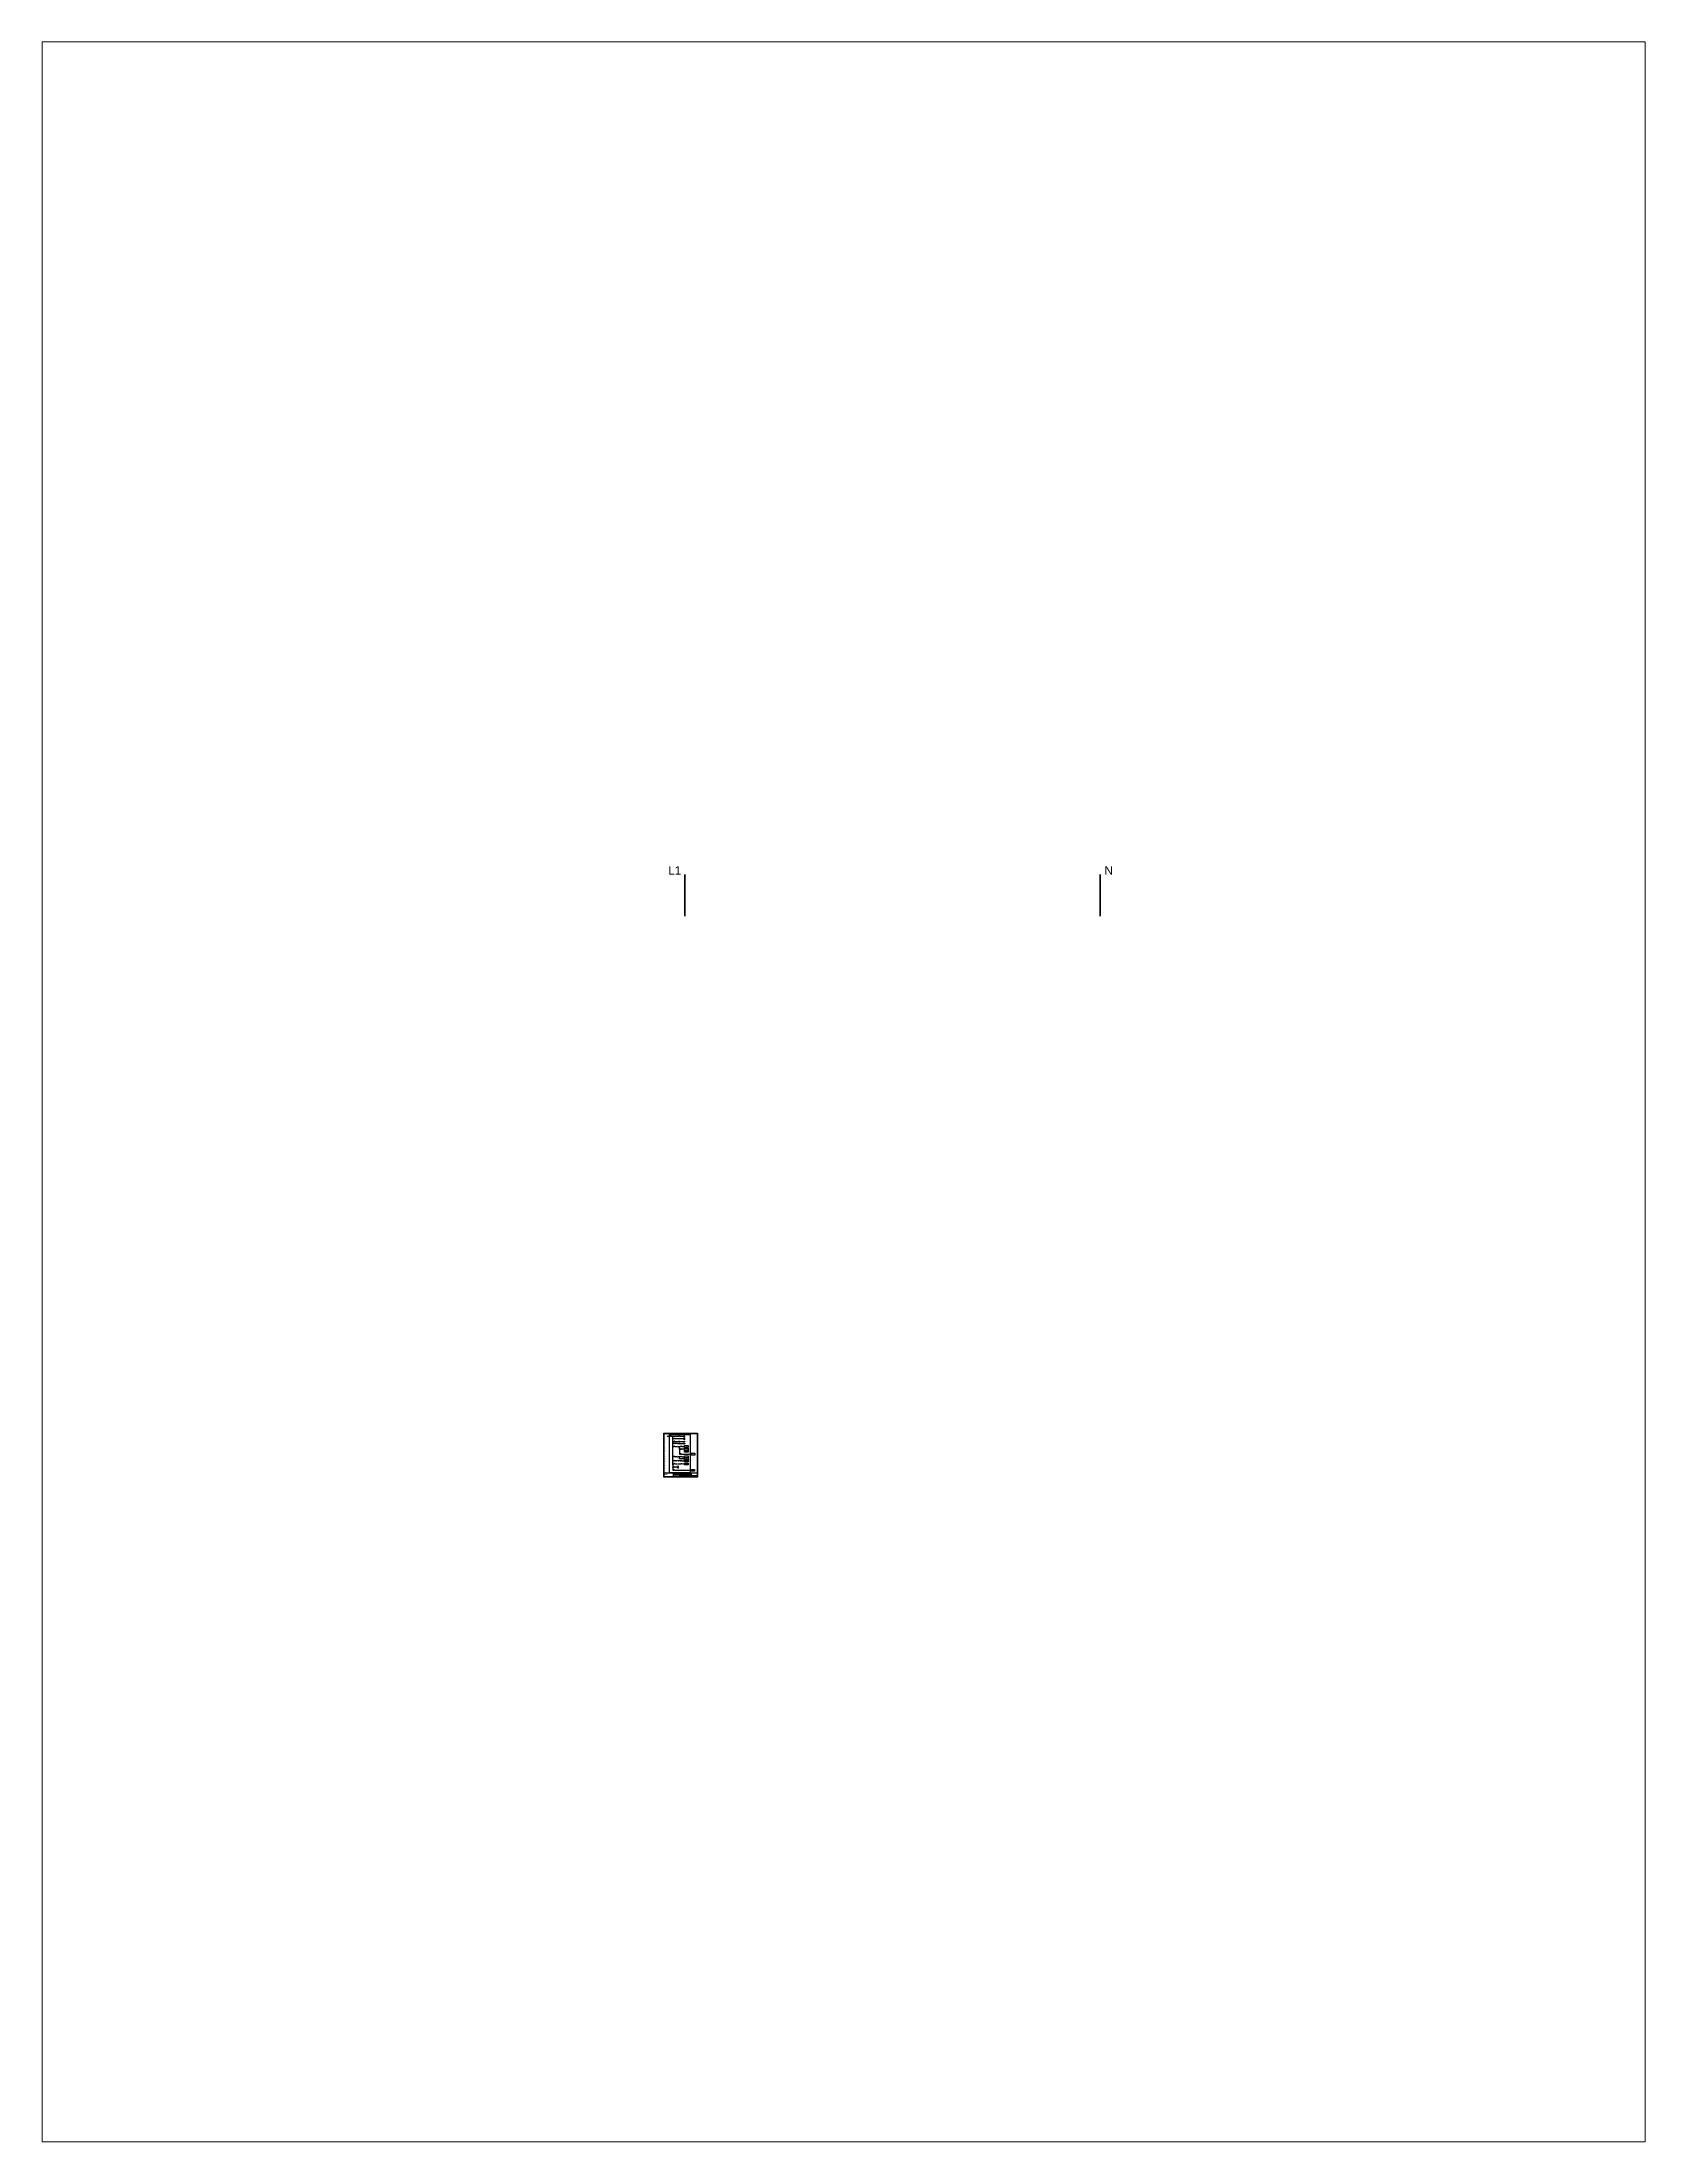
# Paper-space layout 'Layout1' of a CAD drawing. Header units: inches. Extents: x 0 to 8, y 0 to 10.5.
# The model-space entities are those that its viewports show. They can reach past a viewport. Long polylines and large blocks are cut down to what shows.
import ezdxf
from ezdxf.enums import TextEntityAlignment as Align

# ---------------------------------------------------------------- set-up
doc = ezdxf.new("R2010")
doc.units = ezdxf.units.IN
doc.header["$MEASUREMENT"] = 0
doc.linetypes.add('DOT2', pattern=[0.125, 0, -0.125])
for name, color, linetype in [('DESC', 150, 'Continuous'), ('LOC', 8, 'Continuous'), ('MISC', 7, 'Continuous'), ('RAIL', 7, 'Continuous'), ('SYMS', 7, 'Continuous'), ('TAGFIXED', 7, 'Continuous'), ('TAGS', 150, 'Continuous'), ('WIRES', 7, 'Continuous')]:
    doc.layers.add(name, color=color, linetype=linetype)
doc.layers.add('TITLEBLOCK_FRAME', color=7, linetype='DOT2', plot=False)
doc.styles.get("Standard").update_dxf_attribs({"font": 'arial.ttf'})
doc.styles.add('WD', font='calibri.ttf')
doc.styles.add('WD_IEC', font='isocp2.shx', dxfattribs={"width": 0.9, "height": 4})

# ---------------------------------------------------------------- blocks, each defined once
blk = doc.blocks.new('WD_MLRH7')
at = {"style": 'WD'}
blk.add_attdef('WDCOPY_DASH', text='', height=0.125, dxfattribs=at).set_placement((-0.7, 0), align=Align.MIDDLE)
blk.add_attdef('SHEET', text='', height=0.125, dxfattribs=at).set_placement((-0.8, 0), align=Align.MIDDLE_RIGHT)
blk.add_attdef('RUNGFIRST', text='', height=0.125, dxfattribs=at).set_placement((-0.6, 0), align=Align.MIDDLE_LEFT)
at = {"style": 'WD', "flags": 1}
for tag, p in [('RUNGHORV', (-0.2, -0.1)), ('RUNGINC', (-0.2, -0.2)), ('RUNGDIST', (-0.2, -0.2)), ('RUNGCNT', (-0.2, -0.2)), ('WIREMODE', (-0.2, -0.3)), ('WIREFMT', (-0.2, -0.3)), ('WIRE-START', (-0.2, -0.4)), ('WIRE-GSUF', (-0.2, -0.4)), ('PH3SPACE', (-0.2, -0.4))]:
    blk.add_attdef(tag, text='', height=0.025, dxfattribs=at).set_placement(p, align=Align.RIGHT)
blk = doc.blocks.new('HLT1W')
for p, q in [((-0.1, 0.1), (-0.2, 0.2)), ((0.1, 0.1), (0.2, 0.2)), ((-0.1, -0.1), (-0.2, -0.2)), ((0.1, -0.1), (0.2, -0.2))]:
    blk.add_line(p, q)
blk.add_circle((0, 0), 0.125)
at = {"style": 'WD'}
blk.add_attdef('COLOR', text='', height=0.125, dxfattribs=at).set_placement((0, 0), align=Align.MIDDLE)
blk.add_attdef('TAG1', text='', height=0.125, dxfattribs=at).set_placement((0, 0.2), align=Align.CENTER)
at = {"style": 'WD', "width": 0.7}
for tag, p in [('INST', (0, 0.5)), ('LOC', (0, 0.4))]:
    blk.add_attdef(tag, text='', height=0.125, dxfattribs=at).set_placement(p, align=Align.CENTER)
at = {"style": 'WD', "flags": 1}
for tag, p in [('X4TERM01', (-0.1, 0)), ('X1TERM02', (0.1, 0))]:
    blk.add_attdef(tag, p, '', height=0.0125, dxfattribs=at)
at = {"style": 'WD', "flags": 9}
blk.add_attdef('FAMILY', text='', height=0.01, dxfattribs=at).set_placement((0, 0.2), align=Align.CENTER)
at = {"linetype": 'Continuous', "style": 'WD', "flags": 9}
blk.add_attdef('ASSYCODE', text='', height=0.01, dxfattribs=at).set_placement((0, 0.1), align=Align.CENTER)
at = {"linetype": 'Continuous', "style": 'WD', "flags": 1}
for tag in ['MFG', 'CAT']:
    blk.add_attdef(tag, text='', height=0.01, dxfattribs=at).set_placement((0, 0.1), align=Align.MIDDLE)
at = {"style": 'WD'}
for tag, p, width in [('DESC1', (1.1, 0), 0.9), ('WDTAGALT', (1.1, -0.3), 0.7)]:
    blk.add_attdef(tag, p, '', height=0.125, dxfattribs=dict(at, width=width))
at = {"linetype": 'Continuous', "style": 'WD', "flags": 8}
blk.add_attdef('TERM01', text='', height=0.125, dxfattribs=at).set_placement((-0.2, 0), align=Align.TOP_RIGHT)
blk.add_attdef('TERM02', text='', height=0.125, dxfattribs=at).set_placement((0.2, 0), align=Align.TOP_LEFT)
at = {"style": 'WD', "width": 0.9}
blk.add_attdef('DESC2', text='', height=0.125, dxfattribs=at).set_placement((1.1, 0), align=Align.TOP_LEFT)
blk = doc.blocks.new('HTG11')
blk.add_line((-0.1, 0), (0.2, 0.1))
for centre in [(-0.2, 0), (0.2, 0)]:
    blk.add_circle(centre, 0.0322)
at = {"style": 'WD', "width": 0.7}
for tag, p in [('DESC1', (0, 0.5)), ('DESC2', (0, 0.3)), ('INST', (0, 0.8)), ('LOC', (0, 0.6)), ('WDTAGALT', (0, -0.4)), ('XREF', (0, -0.2))]:
    blk.add_attdef(tag, text='', height=0.125, dxfattribs=at).set_placement(p, align=Align.CENTER)
at = {"style": 'WD'}
blk.add_attdef('TAG1', text='', height=0.125, dxfattribs=at).set_placement((0, 0.1), align=Align.CENTER)
for tag, p, height, flags in [('X4TERM01', (-0.2, 0), 0.0125, 1), ('CONTACT', (0, 0), 0.01, 1), ('FAMILY', (0, 0), 0.01, 9), ('X1TERM02', (0.2, 0), 0.0125, 1)]:
    blk.add_attdef(tag, p, '', height=height, dxfattribs=dict(at, flags=flags))
for tag, p in [('X2LINK', (0, 0.3)), ('X8LINK', (0, -0.1))]:
    blk.add_attdef(tag, p, '', height=0.01, dxfattribs=at)
at = {"linetype": 'Continuous', "style": 'WD', "flags": 9}
for tag in ['CAT', 'ASSYCODE', 'MFG']:
    blk.add_attdef(tag, text='', height=0.01, dxfattribs=at).set_placement((0.1, 0), align=Align.CENTER)
at = {"linetype": 'Continuous', "style": 'WD', "flags": 8}
blk.add_attdef('TERM01', text='', height=0.125, dxfattribs=at).set_placement((-0.2, 0), align=Align.TOP_RIGHT)
blk.add_attdef('TERM02', text='', height=0.125, dxfattribs=at).set_placement((0.2, 0), align=Align.TOP_LEFT)
blk = doc.blocks.new('HCN1RDUP')
for p, q in [((-0.2, 0.2), (0.2, 0.2)), ((-0.2, -0.7), (-0.2, 0.2)), ((-0.1, 0.1), (-0.1, 0)), ((0.1, 0.1), (-0.1, 0.1)), ((0.1, 0.1), (0.1, 0)), ((0.2, 0.2), (0.2, -0.7)), ((0.2, -0.7), (-0.2, -0.7)), ((0.1, -0.2), (-0.1, -0.2)), ((0.1, -0.2), (-0.1, -0.2)), ((-0.1, -0.3), (-0.1, -0.4)), ((0.1, -0.6), (-0.1, -0.6)), ((0, -0.1), (0, -0.1)), ((0, -0.1), (0, -0.1)), ((0, -0.1), (0, -0.1)), ((0, -0.1), (0, -0.1)), ((0, -0.5), (0, -0.5)), ((0, -0.5), (0, -0.5)), ((0, -0.5), (0, -0.5)), ((0, -0.5), (0, -0.5)), ((0.1, -0.3), (0.1, -0.4))]:
    blk.add_line(p, q)
for centre, radius, start, end in [((0, 0), 0.226, 133.6028, 226.3972), ((0, 0), 0.226, 313.6028, 46.3972), ((0, -0.4), 0.226, 133.6028, 226.3972), ((0, -0.1), 0.015, 180, 270), ((0, -0.1), 0.015, 270, 0), ((0, -0.5), 0.015, 180, 270), ((0, -0.5), 0.015, 270, 0), ((0, -0.4), 0.226, 313.6028, 46.3972)]:
    blk.add_arc(centre, radius, start, end)
at = {"style": 'WD'}
for tag, width, p in [('RATING1', 0.9, (0, 0.4)), ('DESC1', 0.7, (0, 0.7)), ('DESC2', 0.7, (0, 0.6)), ('INST', 0.7, (0, 1)), ('LOC', 0.7, (0, 0.9))]:
    blk.add_attdef(tag, text='', height=0.125, dxfattribs=dict(at, width=width)).set_placement(p, align=Align.CENTER)
blk.add_attdef('TAG1', text='', height=0.125, dxfattribs=at).set_placement((0, 0.2), align=Align.CENTER)
for tag, p, height, flags in [('X4TERM01', (-0.2, 0), 0.0125, 1), ('FAMILY', (0.2, 0.2), 0.01, 9), ('X1TERM02', (0.2, 0), 0.0125, 1), ('X4TERM04', (-0.2, -0.4), 0.0125, 1), ('X8TERM03', (0, -0.1), 0.0125, 1), ('X8TERM06', (0, -0.5), 0.0125, 1), ('X1TERM05', (0.2, -0.4), 0.0125, 1)]:
    blk.add_attdef(tag, p, '', height=height, dxfattribs=dict(at, flags=flags))
at = {"linetype": 'Continuous', "style": 'WD', "flags": 9}
for tag in ['ASSYCODE', 'MFG', 'CAT']:
    blk.add_attdef(tag, text='', height=0.01, dxfattribs=at).set_placement((0.2, 0.1), align=Align.CENTER)
at = {"linetype": 'Continuous', "style": 'WD', "flags": 8}
for tag, p in [('TERM01', (-0.3, 0)), ('TERM04', (-0.3, -0.4))]:
    blk.add_attdef(tag, text='', height=0.125, dxfattribs=at).set_placement(p, align=Align.TOP_RIGHT)
for tag, p in [('TERM06', (0.1, -0.6)), ('TERM02', (0.3, 0)), ('TERM05', (0.3, -0.4))]:
    blk.add_attdef(tag, text='', height=0.125, dxfattribs=at).set_placement(p, align=Align.TOP_LEFT)
blk = doc.blocks.new('HDS11FL')
for p, q in [((-0.2, 0.2), (-0.3, 0.2)), ((-0.2, 0.2), (0.2, 0.1)), ((-0.1, 0.2), (-0.2, 0.1)), ((-0.2, 0.2), (-0.2, 0.1)), ((0.1, 0), (-0.2, 0.1)), ((0.2, 0.1), (0.1, 0)), ((0.2, 0.1), (0.1, 0)), ((0.2, 0), (0.3, 0))]:
    blk.add_line(p, q)
at = {"linetype": 'Continuous'}
for centre in [(-0.3, 0), (0.3, 0)]:
    blk.add_circle(centre, 0.04, dxfattribs=at)
at = {"style": 'WD', "width": 0.7}
blk.add_attdef('RATING1', text='', height=0.125, rotation=340.3798, dxfattribs=at).set_placement((0, 0.1), align=Align.MIDDLE_CENTER)
at = {"style": 'WD'}
for tag, p, height, flags in [('X4TERM01', (-0.3, 0), 0.0125, 1), ('FAMILY', (0.1, 0.3), 0.01, 9), ('CONTACT', (0.1, 0.2), 0.01, 9), ('X1TERM02', (0.3, 0), 0.0125, 1)]:
    blk.add_attdef(tag, p, '', height=height, dxfattribs=dict(at, flags=flags))
blk.add_attdef('TAG1', text='', height=0.125, dxfattribs=at).set_placement((0, 0.3), align=Align.CENTER)
at = {"style": 'WD', "width": 0.7}
for tag, p in [('INST', (0, 0.6)), ('LOC', (0, 0.4))]:
    blk.add_attdef(tag, text='', height=0.125, dxfattribs=at).set_placement(p, align=Align.CENTER)
at = {"style": 'WD'}
for tag, p in [('X2LINK', (0, 0.4)), ('X8LINK', (0, -0.1))]:
    blk.add_attdef(tag, p, '', height=0.01, dxfattribs=at)
at = {"linetype": 'Continuous', "style": 'WD', "flags": 9}
for tag in ['CAT', 'ASSYCODE', 'MFG']:
    blk.add_attdef(tag, text='', height=0.01, dxfattribs=at).set_placement((0.1, 0.2), align=Align.CENTER)
at = {"linetype": 'Continuous', "style": 'WD', "flags": 8}
blk.add_attdef('TERM01', text='', height=0.125, dxfattribs=at).set_placement((-0.4, 0), align=Align.TOP_RIGHT)
blk.add_attdef('TERM02', text='', height=0.125, dxfattribs=at).set_placement((0.4, 0), align=Align.TOP_LEFT)
blk = doc.blocks.new('WDDOT')
for radius in [0.03, 0.0187, 0.00929]:
    blk.add_circle((0, 0), radius)
blk = doc.blocks.new('HPW1_1PH')
for p, q in [((0, -0.6), (0.6, 0.1)), ((0.4, -0.4), (0.5, -0.4)), ((0.4, -0.5), (0.5, -0.5)), ((0.5, -0.5), (0.5, -0.5))]:
    blk.add_line(p, q)
blk.add_lwpolyline([(0.6, 0.1), (0, 0.1), (0, -0.6), (0.6, -0.6)], close=True)
for start, end in [(36.8699, 143.1301), (216.8699, 323.1301)]:
    blk.add_arc((0.2, 0), 0.0438, start, end)
at = {"style": 'WD_IEC'}
blk.add_text('1', height=0.084, dxfattribs=at).set_placement((0.1, 0), align=Align.MIDDLE_RIGHT)
at = {"linetype": 'Continuous', "style": 'WD', "flags": 8}
for tag, p in [('TERM01', (0, 0)), ('TERM04', (1.4, -0.1)), ('TERM02', (0, -0.2)), ('TERM03', (0, -0.5)), ('TERM05', (1.4, -0.3))]:
    blk.add_attdef(tag, text='', height=0.125, dxfattribs=at).set_placement(p, align=Align.RIGHT)
at = {"style": 'WD'}
blk.add_attdef('TAG1', text='', height=0.125, dxfattribs=at).set_placement((-0.3, 0.5), align=Align.CENTER)
at = {"style": 'WD', "width": 0.7}
for tag, p in [('RATING1', (-0.3, 0.3)), ('INST', (-0.3, 0.8)), ('LOC', (-0.3, 0.6)), ('DESC1', (-0.3, -0.8)), ('DESC2', (-0.3, -1)), ('DESC3', (-0.3, -1.2)), ('XREF', (-0.3, -0.7))]:
    blk.add_attdef(tag, text='', height=0.125, dxfattribs=at).set_placement(p, align=Align.CENTER)
at = {"style": 'WD'}
for tag, p, height, flags in [('X4TERM01', (0, 0), 0.0125, 1), ('X4TERM02', (0, -0.2), 0.0125, 1), ('X4TERM03', (0, -0.5), 0.0125, 1), ('X1TERM04', (0.6, -0.1), 0.0125, 1), ('X1TERM05', (0.6, -0.4), 0.0125, 1), ('FAMILY', (0.9, -0.5), 0.01, 9)]:
    blk.add_attdef(tag, p, '', height=height, dxfattribs=dict(at, flags=flags))
at = {"linetype": 'Continuous', "style": 'WD', "flags": 9}
for tag, p in [('CAT', (0.9, 0.3)), ('MFG', (0.9, 0.3)), ('ASSYCODE', (0.9, -0.6))]:
    blk.add_attdef(tag, text='', height=0.01, dxfattribs=at).set_placement(p, align=Align.CENTER)
blk = doc.blocks.new('HTS11')
at = {"linetype": 'Continuous'}
blk.add_line((-0.1, 0), (0.2, -0.1), dxfattribs=at)
for p, q in [((0, 0), (0, -0.1)), ((0, -0.1), (0, -0.1)), ((0, -0.1), (0, -0.1)), ((0, -0.1), (0, -0.1)), ((0, -0.1), (0, -0.1)), ((0, -0.1), (0, -0.1)), ((0, -0.1), (0, -0.2))]:
    blk.add_line(p, q)
for centre in [(-0.2, 0), (0.2, 0)]:
    blk.add_circle(centre, 0.0322)
at = {"style": 'WD', "width": 0.7}
for tag, p in [('DESC1', (0, 0.4)), ('DESC2', (0, 0.2)), ('INST', (0, 0.7)), ('LOC', (0, 0.6)), ('XREF', (0, -0.3))]:
    blk.add_attdef(tag, text='', height=0.125, dxfattribs=at).set_placement(p, align=Align.CENTER)
at = {"style": 'WD'}
blk.add_attdef('TAG1', text='', height=0.125, dxfattribs=at).set_placement((0, 0.1), align=Align.CENTER)
for tag, p, height, flags in [('X4TERM01', (-0.2, 0), 0.0125, 1), ('CONTACT', (0, 0), 0.01, 1), ('FAMILY', (0, 0), 0.01, 9), ('X1TERM02', (0.2, 0), 0.0125, 1)]:
    blk.add_attdef(tag, p, '', height=height, dxfattribs=dict(at, flags=flags))
for tag, p in [('X2LINK', (0, 0)), ('X8LINK', (0, -0.2))]:
    blk.add_attdef(tag, p, '', height=0.01, dxfattribs=at)
at = {"linetype": 'Continuous', "style": 'WD', "flags": 9}
for tag in ['CAT', 'ASSYCODE', 'MFG']:
    blk.add_attdef(tag, text='', height=0.01, dxfattribs=at).set_placement((0.1, 0), align=Align.CENTER)
at = {"linetype": 'Continuous', "style": 'WD', "flags": 8}
blk.add_attdef('TERM01', text='', height=0.125, dxfattribs=at).set_placement((-0.2, 0), align=Align.TOP_RIGHT)
blk.add_attdef('TERM02', text='', height=0.125, dxfattribs=at).set_placement((0.2, 0), align=Align.TOP_LEFT)
at = {"style": 'WD', "width": 0.7}
for tag, p in [('RATING1', (0.3, -0.3)), ('WDTAGALT', (0.3, -0.5))]:
    blk.add_attdef(tag, p, '', height=0.125, dxfattribs=at)
blk = doc.blocks.new('HRE1HTALT')
for p, q in [((-0.4375, 0), (-0.3125, 0)), ((-0.3125, 0), (-0.3125, 0.125)), ((-0.3125, 0.125), (-0.1875, 0.125)), ((-0.1875, 0.125), (-0.1875, -0.125)), ((-0.0625, -0.125), (-0.0625, 0.125)), ((-0.0625, 0.125), (0.0625, 0.125)), ((0.0625, 0.125), (0.0625, -0.125)), ((0.1875, -0.125), (0.1875, 0.125)), ((0.1875, 0.125), (0.3125, 0.125)), ((0.3125, 0.125), (0.3125, 0)), ((0.3125, 0), (0.4375, 0)), ((-0.1875, -0.125), (-0.0625, -0.125)), ((0.0625, -0.125), (0.1875, -0.125))]:
    blk.add_line(p, q)
for centre in [(-0.46875, 0), (0.46875, 0)]:
    blk.add_circle(centre, 0.03125)
at = {"style": 'WD', "flags": 1}
for tag, p, height in [('X4TERM01', (-0.5, 0), 0.005), ('FAMILY', (0, 0), 0.01), ('ASSYCODE', (0.09375, 0.15625), 0.01), ('CAT', (0.09375, 0.1875), 0.01), ('MFG', (0.09375, 0.21875), 0.01), ('X1TERM02', (0.5, 0), 0.005)]:
    blk.add_attdef(tag, p, '', height=height, dxfattribs=at)
at = {"style": 'WD'}
for tag, width, p in [('TAG1', 0.9, (0, 0.21875)), ('INST', 0.7, (0, 0.53125)), ('LOC', 0.7, (0, 0.375)), ('RATING1', 0.7, (0, -0.28125)), ('RATING2', 0.7, (0, -0.4375)), ('DESC1', 0.9, (0, -0.59375)), ('DESC2', 0.9, (0, -0.75))]:
    blk.add_attdef(tag, text='', height=0.125, dxfattribs=dict(at, width=width)).set_placement(p, align=Align.CENTER)
blk.add_attdef('TERM01', text='', height=0.125, dxfattribs=at).set_placement((-0.555, -0.015), align=Align.TOP_RIGHT)
blk.add_attdef('TERM02', text='', height=0.125, dxfattribs=at).set_placement((0.555, -0.015), align=Align.TOP_LEFT)
blk = doc.blocks.new('HMO12')
blk.add_circle((0, 0), 0.188)
at = {"style": 'WD'}
for tag, width, p in [('RATING1', 0.8, (0, 0)), ('TAG1', 0.9, (0, 0.2)), ('INST', 0.7, (0, 0.6)), ('LOC', 0.7, (0, 0.4))]:
    blk.add_attdef(tag, text='', height=0.125, dxfattribs=dict(at, width=width)).set_placement(p, align=Align.CENTER)
at = {"style": 'WD', "flags": 1}
for tag, p in [('X4TERM01', (-0.2, 0)), ('X1TERM02', (0.2, 0)), ('X0TERM03', (0.1, -0.1))]:
    blk.add_attdef(tag, p, '', height=0.0125, dxfattribs=at)
at = {"linetype": 'Continuous', "style": 'WD', "flags": 1}
for tag, p in [('CAT', (0, 0.2)), ('MFG', (0, 0.1))]:
    blk.add_attdef(tag, text='', height=0.01, dxfattribs=at).set_placement(p, align=Align.MIDDLE)
at = {"style": 'WD', "flags": 9}
blk.add_attdef('FAMILY', text='', height=0.01, dxfattribs=at).set_placement((0, 0.2), align=Align.CENTER)
at = {"linetype": 'Continuous', "style": 'WD', "flags": 9}
blk.add_attdef('ASSYCODE', text='', height=0.01, dxfattribs=at).set_placement((0, 0.1), align=Align.CENTER)
at = {"style": 'WD'}
for tag, p, width in [('DESC1', (1.1, 0), 0.9), ('DESC2', (1.1, -0.1), 0.9), ('DESC3', (1.1, -0.3), 0.9), ('RATING3', (1.1, -0.4), 0.8), ('RATING4', (1.1, -0.6), 0.8), ('WDTAGALT', (1.1, -0.8), 0.7)]:
    blk.add_attdef(tag, p, '', height=0.125, dxfattribs=dict(at, width=width))
at = {"linetype": 'Continuous', "style": 'WD'}
blk.add_attdef('TERM01', text='', height=0.125, dxfattribs=at).set_placement((-0.2, 0), align=Align.TOP_RIGHT)
at = {"style": 'WD', "width": 0.8}
blk.add_attdef('RATING2', text='', height=0.125, dxfattribs=at).set_placement((0, 0), align=Align.TOP_CENTER)
at = {"linetype": 'Continuous', "style": 'WD'}
for tag, p in [('TERM03', (0.1, -0.2)), ('TERM02', (0.2, 0))]:
    blk.add_attdef(tag, text='', height=0.125, dxfattribs=at).set_placement(p, align=Align.TOP_LEFT)
blk = doc.blocks.new('HCB1')
blk.add_line((0, 0.2), (0, 0.1))
for centre in [(-0.2, 0), (0.2, 0)]:
    blk.add_circle(centre, 0.0322)
blk.add_arc((0, -0.1), 0.234, 53.1301, 126.8699)
at = {"style": 'WD', "width": 0.7}
for tag, p in [('DESC1', (0, 0.5)), ('DESC2', (0, 0.3)), ('INST', (0, 0.8)), ('LOC', (0, 0.7)), ('RATING1', (0, -0.2)), ('XREF', (0, -0.3))]:
    blk.add_attdef(tag, text='', height=0.125, dxfattribs=at).set_placement(p, align=Align.CENTER)
at = {"style": 'WD'}
blk.add_attdef('TAG1', text='', height=0.125, dxfattribs=at).set_placement((0, 0.2), align=Align.CENTER)
for tag, p, height, flags in [('X4TERM01', (-0.2, 0), 0.0125, 1), ('FAMILY', (0.2, 0.2), 0.01, 9), ('CONTACT', (0.2, 0.1), 0.01, 9), ('X1TERM02', (0.2, 0), 0.0125, 1)]:
    blk.add_attdef(tag, p, '', height=height, dxfattribs=dict(at, flags=flags))
for tag, p in [('X2LINK', (0, 0.2)), ('X8LINK', (0, 0))]:
    blk.add_attdef(tag, p, '', height=0.01, dxfattribs=at)
at = {"linetype": 'Continuous', "style": 'WD', "flags": 9}
for tag in ['ASSYCODE', 'MFG', 'CAT']:
    blk.add_attdef(tag, text='', height=0.01, dxfattribs=at).set_placement((0.2, 0.1), align=Align.CENTER)
at = {"linetype": 'Continuous', "style": 'WD', "flags": 8}
blk.add_attdef('TERM01', text='', height=0.125, dxfattribs=at).set_placement((-0.2, 0), align=Align.TOP_RIGHT)
blk.add_attdef('TERM02', text='', height=0.125, dxfattribs=at).set_placement((0.2, 0), align=Align.TOP_LEFT)
blk = doc.blocks.new('HXF1T1_1-')
for points in [[(-0.2, 0, 0.0125, 0.0125, 0), (-0.1, 0, 0.0125, 0.0125, 1.005682), (-0.1, 0.2, 0, 0, 0)], [(0.2, 0, 0.0125, 0.0125, 0), (0.1, 0, 0.0125, 0.0125, 0.994377), (0.1, -0.2, 0, 0, 0)]]:
    blk.add_lwpolyline(points, format="xyseb")
at = {"const_width": 0.0125}
for points in [[(-0.2, 0.2), (-0.1, 0.2)], [(0, -0.1), (0, 0.1)], [(0, -0.1), (0, 0.1)], [(0.2, 0.2), (0.1, 0.2)], [(-0.2, -0.2), (-0.1, -0.2)], [(0.2, -0.2), (0.1, -0.2)]]:
    blk.add_lwpolyline(points, dxfattribs=at)
for points in [[(-0.1, -0.2, 1.000009), (-0.1, 0)], [(0.1, 0.2, 1.000009), (0.1, 0)]]:
    blk.add_lwpolyline(points, format="xyb", dxfattribs=at)
at = {"style": 'WD', "flags": 9}
blk.add_attdef('WDTYPE', text='', height=0.01, dxfattribs=at).set_placement((-0.2, 0.1), align=Align.RIGHT)
at = {"style": 'WD', "width": 0.85}
for tag, p in [('INST', (0, 0.6)), ('TAG1', (0, 0.3)), ('LOC', (0, 0.4)), ('RATING1', (0, -0.3)), ('RATING2', (0, -0.5)), ('DESC1', (0, -0.7)), ('DESC2', (0, -0.9)), ('DESC3', (0, -1))]:
    blk.add_attdef(tag, text='', height=0.125, dxfattribs=at).set_placement(p, align=Align.CENTER)
at = {"color": 7, "style": 'WD', "flags": 1}
for tag, p in [('X4TERM01', (-0.2, 0)), ('X1TERM02', (0.2, 0))]:
    blk.add_attdef(tag, p, '', height=0.0125, dxfattribs=at)
at = {"style": 'WD'}
for tag, p in [('X2LINK', (0, 0.2)), ('X8LINK', (0, -0.2))]:
    blk.add_attdef(tag, p, '', height=0.01, dxfattribs=at)
at = {"linetype": 'Continuous', "style": 'WD', "flags": 9}
for tag in ['ASSYCODE', 'MFG', 'CAT']:
    blk.add_attdef(tag, text='', height=0.01, dxfattribs=at).set_placement((0.2, 0.1), align=Align.CENTER)
at = {"style": 'WD', "flags": 9}
for tag, p in [('FAMILY', (0.2, 0.1)), ('CONTACT', (0.2, 0))]:
    blk.add_attdef(tag, p, '', height=0.01, dxfattribs=at)
at = {"linetype": 'Continuous', "style": 'WD', "flags": 8}
blk.add_attdef('TERM01', text='', height=0.125, dxfattribs=at).set_placement((-0.2, 0), align=Align.TOP_RIGHT)
blk.add_attdef('TERM02', text='', height=0.125, dxfattribs=at).set_placement((0.2, 0), align=Align.TOP_LEFT)
blk = doc.blocks.new('*U17')
at = {"color": 5}
for p, q in [((0, 21), (16, 21)), ((0, 0), (0, 21)), ((16, 21), (16, 0)), ((0, 2), (16, 2)), ((0, 0.3), (13, 0.3)), ((2.2, 0.3), (2.2, 0)), ((4.4, 2), (4.4, 0)), ((4.4, 1.7), (13, 1.7)), ((4.4, 1), (13, 1)), ((7.4, 2), (7.4, 0)), ((7.4, 1.3), (13, 1.3)), ((7.4, 0.7), (13, 0.7)), ((7.8, 2), (7.8, 0)), ((9.1, 2), (9.1, 0)), ((9.6, 2), (9.6, 0)), ((9.6, 2), (9.6, 0)), ((13, 2), (13, 0)), ((13, 0.7), (16, 0.7)), ((16, 0), (0, 0))]:
    blk.add_line(p, q, dxfattribs=at)
at = {"layer": 'TITLEBLOCK_FRAME'}
blk.add_lwpolyline([(-0.1, 21.1), (16.1, 21.1), (16.1, -0.1), (-0.1, -0.1)], close=True, dxfattribs=at)
blk.add_lwpolyline([(-0.1, 21.1), (16.1, 21.1), (16.1, -0.1), (-0.1, -0.1)], close=True, dxfattribs=at)
at = {"color": 7, "char_height": 0.175, "style": 'WD'}
for s, width, gutter_width, heights, insert, attachment_point in [('{\\fCalibri|b1|i0|c0|p34;Title:}', 4.499, 1.75, [0], (0.1, 1.9), 1), ('{\\fArial|b1|i0|c0|p34;# Project:}', 1.252, 1.75, [0], (0, 0.2), 4), ('{\\fArial|b1|i0|c0|p34;Date :}', 2.187, 1.75, [0], (2.2, 0.2), 4), ('{\\fArial|b1|i0|c0|p34;App By:}', 4.497, 1.75, [0], (4.4, 1.5), 4), ('{\\fArial|b1|i0|c0|p34;Drawn By:}', 2.168, 1.75, [0.131], (4.4, 0.9), 4), ('{\\fArial|b1|i0|c0|p34;Page No:}', 4.497, 1.75, [0], (4.4, 0.2), 4), ('\\pxi-3,l4,t4;{\\fArial|b1|i0|c0|p34;Drawing #:}', 2.994, 4.08, [0], (4.4, 1.9), 4), ('{\\fArial|b1|i0|c0|p34;Of}', 4.497, 1.75, [0], (6.3, 0.2), 4)]:
    blk.add_mtext_dynamic_manual_height_columns(s, width=width, gutter_width=gutter_width, heights=heights, dxfattribs=dict(at, insert=insert, attachment_point=attachment_point))
at = {"color": 7, "char_height": 0.15, "attachment_point": 4}
for s, width, insert in [('{\\fArial|b1|i0|c0|p34;Rev}', 0.35, (7.4, 0.2)), ('{\\fArial|b1|i0|c0|p34; Date}', 0.588, (7.8, 0.2)), ('{\\fArial|b1|i0|c0|p34;By}', 0.369, (9.1, 0.2)), ('{\\fArial|b1|i0|c0|p34; Description}', 1.608, (9.6, 0.2))]:
    blk.add_mtext_dynamic_manual_height_columns(s, width=width, gutter_width=1.75, heights=[0], dxfattribs=dict(at, insert=insert))
for s, width, gutter_width, insert, char_height, attachment_point in [('\\pxqj;ALL INFORMATION CONTAINED IN THIS DRAWING IS CONFIDENTIAL, PROTECTED BY COPYRIGHT, AND IS THE INTELLECTUAL PROPERTY OF XNNOV RENEWABLE SOLUTIONS INC. ANY COPYING, REPRODUCTION, OR USE WITHOUT THE EXPRESS AUTHORIZATION OF XNNOV IS STRICTLY PROHIBITED.', 2.806, 0.597, (13.1, 0.4), 0.0597, 4), ('1150 CLAIRE CRESCENT\\PLACHINE, QC \\PCANADA - H8S 1A1', 1.561, 0.995, (14.4, 1.5), 0.0746, 1)]:
    blk.add_mtext_dynamic_manual_height_columns(s, width=width, gutter_width=gutter_width, heights=[0], dxfattribs=dict(insert=insert, char_height=char_height, attachment_point=attachment_point))
at = {"color": 7, "style": 'WD', "flags": 4}
for tag, height, p in [('TITLE1', 0.175, (0.1, 1.6)), ('TITLE2', 0.175, (0.1, 1.3)), ('TITLE3', 0.175, (0.1, 1)), ('PRJCT', 0.14, (1.2, 0.2)), ('DATE', 0.14, (3.2, 0.2)), ('DESS.PAR', 0.14, (5.3, 0.6)), ('AP.PAR', 0.14, (5.5, 1.4)), ('DATE5', 0.14, (7.9, 1.9)), ('DATE4', 0.14, (7.9, 1.6)), ('DATE3', 0.14, (7.9, 1.2)), ('DATE2', 0.14, (7.9, 0.9)), ('DATE1', 0.14, (7.9, 0.6)), ('PAR5', 0.14, (9.1, 1.9)), ('PAR4', 0.14, (9.1, 1.6)), ('PAR3', 0.14, (9.1, 1.2)), ('PAR2', 0.14, (9.1, 0.9)), ('PAR1', 0.14, (9.1, 0.6)), ('DESCRIPTION5', 0.14, (9.7, 1.9)), ('DESCRIPTION4', 0.14, (9.7, 1.6)), ('DESCRIPTION3', 0.14, (9.7, 1.2)), ('DESCRIPTION2', 0.14, (9.7, 0.9)), ('DESCRIPTION1', 0.14, (9.6, 0.6))]:
    blk.add_attdef(tag, text='', height=height, dxfattribs=at).set_placement(p, align=Align.MIDDLE_LEFT)
for tag, p in [('PAGENO', (5.9, 0.2)), ('SHEETMAX', (6.8, 0.2)), ('N5', (7.6, 1.9)), ('N4', (7.6, 1.6)), ('N3', (7.6, 1.2)), ('N2', (7.6, 0.9)), ('N1', (7.6, 0.6))]:
    blk.add_attdef(tag, text='', height=0.14, dxfattribs=at).set_placement(p, align=Align.MIDDLE_CENTER)

msp = doc.modelspace()

# ---------------------------------------------------------------- linework, layer by layer
at = {"ltscale": 0.5}
for points in [[(2.6, 20.4), (12.6, 20.4), (12.6, 2.1), (2.6, 2.1)], [(9.9, 15.2), (11.6, 15.2), (11.6, 14.2), (9.9, 14.2)], [(9.9, 13.9), (11.6, 13.9), (11.6, 13), (9.9, 13)], [(9.9, 12.8), (11.6, 12.8), (11.6, 11.9), (9.9, 11.9)], [(9.9, 10.2), (11.6, 10.2), (11.6, 9.3), (9.9, 9.3)], [(13, 11.5), (14.8, 11.5), (14.8, 10.6), (13, 10.6)], [(9.9, 9.2), (11.6, 9.2), (11.6, 8.3), (9.9, 8.3)], [(9.9, 8.2), (11.6, 8.2), (11.6, 7.3), (9.9, 7.3)], [(9.9, 6.7), (11.6, 6.7), (11.6, 5.8), (9.9, 5.8)], [(13, 3.7), (14.7, 3.7), (14.7, 2.8), (13, 2.8)]]:
    msp.add_lwpolyline(points, close=True, dxfattribs=at)
at = {"layer": 'RAIL', "lineweight": 50}
for p, q in [((10, 290), (10, 270)), ((210, 290), (210, 270))]:
    msp.add_line(p, q, dxfattribs=at)
at = {"layer": 'WIRES', "ltscale": 0.5}
for p, q in [((1.4, 19.7), (3, 19.7)), ((3.4, 19.7), (4.2, 19.7)), ((4.1, 14.7), (4.7, 14.7)), ((4.2, 5.9), (4.2, 19.7)), ((4.2, 19.7), (7.2, 19.7)), ((4.2, 18.5), (4.8, 18.5)), ((4.2, 17.1), (4.8, 17.1)), ((4.7, 16.1), (4.2, 16.1)), ((5.2, 18.5), (9.4, 18.5)), ((5.2, 17.1), (7.2, 17.1)), ((6.4, 16.1), (5.4, 16.1)), ((5.4, 14.7), (6.2, 14.7)), ((6.4, 16.1), (7.2, 16.1)), ((6.5, 14.7), (7.4, 14.7)), ((7.4, 14.7), (7.9, 14.7)), ((7.4, 13.4), (7.4, 14.7)), ((7.9, 13.4), (7.4, 13.4)), ((7.4, 13.4), (7.4, 11)), ((7.4, 11), (7.9, 11)), ((7.6, 19.7), (9.5, 19.7)), ((7.6, 17.1), (9.5, 17.1)), ((7.6, 16.1), (9.2, 16.1)), ((8.6, 14.7), (9.9, 14.7)), ((9.9, 13.4), (8.6, 13.4)), ((8.6, 11), (13, 11)), ((10.8, 13), (10.8, 12.8)), ((4.7, 9.8), (4.2, 9.8)), ((4.7, 7.8), (4.2, 7.8)), ((4.2, 6.3), (4.7, 6.3)), ((4.2, 5.9), (4.2, 3.3)), ((4.7, 4.7), (4.2, 4.7)), ((4.2, 3.3), (4.7, 3.3)), ((6.2, 9.8), (5.4, 9.8)), ((6.2, 7.8), (5.4, 7.8)), ((5.4, 6.3), (6.2, 6.3)), ((6.4, 4.7), (5.4, 4.7)), ((5.4, 3.3), (13, 3.3)), ((7.4, 9.8), (6.5, 9.8)), ((7.9, 7.8), (6.5, 7.8)), ((6.5, 6.3), (7.9, 6.3)), ((7.4, 8.8), (7.4, 9.8)), ((7.9, 9.8), (7.4, 9.8)), ((9.9, 8.8), (7.4, 8.8)), ((8.6, 9.8), (9.9, 9.8)), ((8.6, 7.8), (9.9, 7.8)), ((9.9, 6.2), (8.6, 6.3))]:
    msp.add_line(p, q, dxfattribs=at)

# ---------------------------------------------------------------- block references
at = {"ltscale": 0.5}
msp.add_blockref('WD_MLRH7', (1.3, 19.6), dxfattribs=at).add_auto_attribs({'RUNGFIRST': '0', 'SHEET': '50', 'WDCOPY_DASH': '-'})
at = {"layer": 'SYMS', "ltscale": 0.5}
ref = msp.add_blockref('HXF1T1_1-', (1.2, 19.7), dxfattribs=at)
ref.add_attrib('TAG1F', 'XF2', dxfattribs={"layer": 'TAGFIXED', "height": 0.125, "style": 'WD', "width": 0.85}).set_placement((1.2, 20), align=Align.CENTER)
ref.add_attrib('LOC', 'PDP1', dxfattribs={"layer": 'LOC', "height": 0.125, "style": 'WD', "width": 0.85}).set_placement((1.2, 20.2), align=Align.CENTER)
ref.add_attrib('RATING1', '1.5kVA', dxfattribs={"layer": 'MISC', "height": 0.125, "style": 'WD', "width": 0.85}).set_placement((1.2, 19.4), align=Align.CENTER)
ref = msp.add_blockref('HCB1', (3.2, 19.7), dxfattribs=at)
ref.add_attrib('RATING1', '15A', dxfattribs={"layer": 'MISC', "height": 0.125, "style": 'WD', "width": 0.7}).set_placement((3.2, 19.6), align=Align.CENTER)
ref.add_attrib('TAG1F', 'CB1', dxfattribs={"layer": 'TAGFIXED', "height": 0.125, "style": 'WD'}).set_placement((3.2, 19.9), align=Align.CENTER)
for p in [(4.2, 19.7), (4.2, 18.5), (4.2, 17.1), (4.2, 16.1), (4.1, 14.7), (7.4, 14.7), (7.4, 13.4), (4.2, 9.8), (4.2, 7.8), (4.2, 6.3), (4.2, 4.7), (7.4, 9.8)]:
    msp.add_blockref('WDDOT', p, dxfattribs=at)
ref = msp.add_blockref('HDS11FL', (5, 16.1), dxfattribs=at)
ref.add_attrib('RATING1', '2', dxfattribs={"layer": 'MISC', "height": 0.125, "rotation": 340.3798, "style": 'WD', "width": 0.7}).set_placement((5, 16.2), align=Align.MIDDLE_CENTER)
ref.add_attrib('TAG1F', 'FU1', dxfattribs={"layer": 'TAGFIXED', "height": 0.125, "style": 'WD'}).set_placement((5, 16.4), align=Align.CENTER)
ref = msp.add_blockref('HDS11FL', (5, 14.7), dxfattribs=at)
ref.add_attrib('RATING1', '5', dxfattribs={"layer": 'MISC', "height": 0.125, "rotation": 340.3798, "style": 'WD', "width": 0.7}).set_placement((5, 14.8), align=Align.MIDDLE_CENTER)
ref.add_attrib('TAG1F', 'FU2', dxfattribs={"layer": 'TAGFIXED', "height": 0.125, "style": 'WD'}).set_placement((5, 15), align=Align.CENTER)
ref = msp.add_blockref('HDS11FL', (5, 9.8), dxfattribs=at)
ref.add_attrib('RATING1', '2', dxfattribs={"layer": 'MISC', "height": 0.125, "rotation": 340.3798, "style": 'WD', "width": 0.7}).set_placement((5, 9.9), align=Align.MIDDLE_CENTER)
ref.add_attrib('TAG1F', 'FU3', dxfattribs={"layer": 'TAGFIXED', "height": 0.125, "style": 'WD'}).set_placement((5, 10), align=Align.CENTER)
ref = msp.add_blockref('HCB1', (5, 18.5), dxfattribs=at)
ref.add_attrib('RATING1', '5A', dxfattribs={"layer": 'MISC', "height": 0.125, "style": 'WD', "width": 0.7}).set_placement((5, 18.3), align=Align.CENTER)
ref.add_attrib('TAG1F', 'CB2', dxfattribs={"layer": 'TAGFIXED', "height": 0.125, "style": 'WD'}).set_placement((5, 18.7), align=Align.CENTER)
ref = msp.add_blockref('HCB1', (5, 17.1), dxfattribs=at)
ref.add_attrib('RATING1', '2A', dxfattribs={"layer": 'MISC', "height": 0.125, "style": 'WD', "width": 0.7}).set_placement((5, 16.9), align=Align.CENTER)
ref.add_attrib('TAG1F', 'CB3', dxfattribs={"layer": 'TAGFIXED', "height": 0.125, "style": 'WD'}).set_placement((5, 17.3), align=Align.CENTER)
ref = msp.add_blockref('HXF1T1_1-', (6.4, 14.7), dxfattribs=at)
ref.add_attrib('TAG1F', 'XF3', dxfattribs={"layer": 'TAGFIXED', "height": 0.125, "style": 'WD', "width": 0.85}).set_placement((6.4, 15), align=Align.CENTER)
ref.add_attrib('LOC', 'PCTL', dxfattribs={"layer": 'LOC', "height": 0.125, "style": 'WD', "width": 0.85}).set_placement((6.4, 15.1), align=Align.CENTER)
ref.add_attrib('DESC1', '120VAC/24VAC', dxfattribs={"layer": 'DESC', "height": 0.125, "style": 'WD', "width": 0.85}).set_placement((6.4, 14.2), align=Align.CENTER)
ref.add_attrib('RATING1', '100VA', dxfattribs={"layer": 'MISC', "height": 0.125, "style": 'WD', "width": 0.85}).set_placement((6.4, 14.4), align=Align.CENTER)
ref = msp.add_blockref('HXF1T1_1-', (6.4, 9.8), dxfattribs=at)
ref.add_attrib('TAG1F', 'XF4', dxfattribs={"layer": 'TAGFIXED', "height": 0.125, "style": 'WD', "width": 0.85}).set_placement((6.4, 10), align=Align.CENTER)
ref.add_attrib('LOC', 'PCTL', dxfattribs={"layer": 'LOC', "height": 0.125, "style": 'WD', "width": 0.85}).set_placement((6.4, 10.2), align=Align.CENTER)
ref.add_attrib('DESC1', '120VAC/24VAC', dxfattribs={"layer": 'DESC', "height": 0.125, "style": 'WD', "width": 0.85}).set_placement((6.4, 9.2), align=Align.CENTER)
ref.add_attrib('RATING1', '150VA', dxfattribs={"layer": 'MISC', "height": 0.125, "style": 'WD', "width": 0.85}).set_placement((6.4, 9.4), align=Align.CENTER)
ref = msp.add_blockref('HTS11', (7.4, 17.1), dxfattribs=at)
ref.add_attrib('LOC', 'PCTL', dxfattribs={"layer": 'LOC', "height": 0.125, "style": 'WD', "width": 0.7}).set_placement((7.4, 17.5), align=Align.CENTER)
ref.add_attrib('DESC1', 'TEMP REGULATION', dxfattribs={"layer": 'DESC', "height": 0.125, "style": 'WD', "width": 0.7}).set_placement((7.4, 17.4), align=Align.CENTER)
ref.add_attrib('TAG1', 'TAS1', dxfattribs={"layer": 'TAGS', "height": 0.125, "style": 'WD'}).set_placement((7.4, 17.2), align=Align.CENTER)
ref = msp.add_blockref('HTS11', (7.4, 16.1), dxfattribs=at)
ref.add_attrib('LOC', 'PCTL', dxfattribs={"layer": 'LOC', "height": 0.125, "style": 'WD', "width": 0.7}).set_placement((7.4, 16.5), align=Align.CENTER)
ref.add_attrib('DESC1', 'TEMP REGULATION', dxfattribs={"layer": 'DESC', "height": 0.125, "style": 'WD', "width": 0.7}).set_placement((7.4, 16.4), align=Align.CENTER)
ref.add_attrib('TAG1', 'TAS2', dxfattribs={"layer": 'TAGS', "height": 0.125, "style": 'WD'}).set_placement((7.4, 16.2), align=Align.CENTER)
ref = msp.add_blockref('HTG11', (7.4, 19.7), dxfattribs=at)
ref.add_attrib('TAG1', 'TG1', dxfattribs={"layer": 'TAGS', "height": 0.125, "style": 'WD'}).set_placement((7.4, 19.9), align=Align.CENTER)
ref = msp.add_blockref('HDS11FL', (8.3, 14.7), dxfattribs=at)
ref.add_attrib('RATING1', '2', dxfattribs={"layer": 'MISC', "height": 0.125, "rotation": 340.3798, "style": 'WD', "width": 0.7}).set_placement((8.3, 14.8), align=Align.MIDDLE_CENTER)
ref.add_attrib('TAG1F', 'FU8', dxfattribs={"layer": 'TAGFIXED', "height": 0.125, "style": 'WD'}).set_placement((8.3, 15), align=Align.CENTER)
ref = msp.add_blockref('HDS11FL', (8.3, 13.4), dxfattribs=at)
ref.add_attrib('RATING1', '2', dxfattribs={"layer": 'MISC', "height": 0.125, "rotation": 340.3798, "style": 'WD', "width": 0.7}).set_placement((8.3, 13.6), align=Align.MIDDLE_CENTER)
ref.add_attrib('TAG1F', 'FU9', dxfattribs={"layer": 'TAGFIXED', "height": 0.125, "style": 'WD'}).set_placement((8.3, 13.7), align=Align.CENTER)
ref = msp.add_blockref('HDS11FL', (8.2, 11), dxfattribs=at)
ref.add_attrib('RATING1', '1', dxfattribs={"layer": 'MISC', "height": 0.125, "rotation": 340.3798, "style": 'WD', "width": 0.7}).set_placement((8.2, 11.1), align=Align.MIDDLE_CENTER)
ref.add_attrib('LOC', 'PCTL', dxfattribs={"layer": 'LOC', "height": 0.125, "style": 'WD', "width": 0.7}).set_placement((8.2, 11.5), align=Align.CENTER)
ref.add_attrib('TAG1F', 'FU10', dxfattribs={"layer": 'TAGFIXED', "height": 0.125, "style": 'WD'}).set_placement((8.2, 11.3), align=Align.CENTER)
ref = msp.add_blockref('HDS11FL', (8.3, 9.8), dxfattribs=at)
ref.add_attrib('RATING1', '2', dxfattribs={"layer": 'MISC', "height": 0.125, "rotation": 340.3798, "style": 'WD', "width": 0.7}).set_placement((8.3, 9.9), align=Align.MIDDLE_CENTER)
ref.add_attrib('TAG1F', 'FU11', dxfattribs={"layer": 'TAGFIXED', "height": 0.125, "style": 'WD'}).set_placement((8.3, 10), align=Align.CENTER)
ref = msp.add_blockref('HRE1HTALT', (9.7, 16.1), dxfattribs=at)
ref.add_attrib('LOC', 'PCTL', dxfattribs={"layer": 'LOC', "height": 0.125, "style": 'WD', "width": 0.7}).set_placement((9.7, 16.5), align=Align.CENTER)
ref.add_attrib('DESC1', 'PANEL HEATING', dxfattribs={"layer": 'DESC', "height": 0.125, "style": 'WD', "width": 0.9}).set_placement((9.7, 15.8), align=Align.CENTER)
ref.add_attrib('TAG1', 'HTR1', dxfattribs={"layer": 'TAGS', "height": 0.125, "style": 'WD', "width": 0.9}).set_placement((9.7, 16.3), align=Align.CENTER)
ref.add_attrib('DESC2', 'ELEMENT', dxfattribs={"layer": 'DESC', "height": 0.125, "style": 'WD', "width": 0.9}).set_placement((9.7, 15.7), align=Align.CENTER)
ref = msp.add_blockref('HCN1RDUP', (9.7, 18.7), dxfattribs=at)
ref.add_attrib('TAG1', 'RECPT1', dxfattribs={"layer": 'TAGS', "height": 0.125, "style": 'WD'}).set_placement((9.7, 19), align=Align.CENTER)
ref = msp.add_blockref('HLT1W', (9.7, 19.7), dxfattribs=at)
ref.add_attrib('TAG1', 'LT1', dxfattribs={"layer": 'TAGS', "height": 0.125, "style": 'WD'}).set_placement((9.7, 20), align=Align.CENTER)
ref.add_attrib('COLOR', 'W', dxfattribs={"layer": 'MISC', "height": 0.125, "style": 'WD'}).set_placement((9.7, 19.7), align=Align.MIDDLE)
ref = msp.add_blockref('HMO12', (9.7, 17.1), dxfattribs=at)
ref.add_attrib('DESC1', 'PANEL COOLING ', (9.9, 17), dxfattribs={"layer": 'DESC', "height": 0.125, "style": 'WD'})
ref.add_attrib('DESC2', 'FAN', (10.3, 16.8), dxfattribs={"layer": 'DESC', "height": 0.125, "style": 'WD', "width": 0.9})
ref.add_attrib('TAG1', 'MTR1', (9.9, 17.2), dxfattribs={"layer": 'TAGS', "height": 0.125, "style": 'WD'})
ref = msp.add_blockref('HDS11FL', (5, 7.8), dxfattribs=at)
ref.add_attrib('RATING1', '2', dxfattribs={"layer": 'MISC', "height": 0.125, "rotation": 340.3798, "style": 'WD', "width": 0.7}).set_placement((5, 7.9), align=Align.MIDDLE_CENTER)
ref.add_attrib('TAG1F', 'FU4', dxfattribs={"layer": 'TAGFIXED', "height": 0.125, "style": 'WD'}).set_placement((5, 8), align=Align.CENTER)
ref = msp.add_blockref('HDS11FL', (5, 6.3), dxfattribs=at)
ref.add_attrib('RATING1', '2', dxfattribs={"layer": 'MISC', "height": 0.125, "rotation": 340.3798, "style": 'WD', "width": 0.7}).set_placement((5, 6.4), align=Align.MIDDLE_CENTER)
ref.add_attrib('TAG1F', 'FU5', dxfattribs={"layer": 'TAGFIXED', "height": 0.125, "style": 'WD'}).set_placement((5, 6.5), align=Align.CENTER)
ref = msp.add_blockref('HDS11FL', (5, 4.7), dxfattribs=at)
ref.add_attrib('RATING1', '2', dxfattribs={"layer": 'MISC', "height": 0.125, "rotation": 340.3798, "style": 'WD', "width": 0.7}).set_placement((5, 4.8), align=Align.MIDDLE_CENTER)
ref.add_attrib('TAG1F', 'FU6', dxfattribs={"layer": 'TAGFIXED', "height": 0.125, "style": 'WD'}).set_placement((5, 5), align=Align.CENTER)
ref = msp.add_blockref('HDS11FL', (5, 3.3), dxfattribs=at)
ref.add_attrib('RATING1', '3', dxfattribs={"layer": 'MISC', "height": 0.125, "rotation": 340.3798, "style": 'WD', "width": 0.7}).set_placement((5, 3.4), align=Align.MIDDLE_CENTER)
ref.add_attrib('TAG1F', 'FU7', dxfattribs={"layer": 'TAGFIXED', "height": 0.125, "style": 'WD'}).set_placement((5, 3.5), align=Align.CENTER)
ref = msp.add_blockref('HXF1T1_1-', (6.4, 7.8), dxfattribs=at)
ref.add_attrib('TAG1F', 'XF5', dxfattribs={"layer": 'TAGFIXED', "height": 0.125, "style": 'WD', "width": 0.85}).set_placement((6.4, 8), align=Align.CENTER)
ref.add_attrib('LOC', 'PCTL', dxfattribs={"layer": 'LOC', "height": 0.125, "style": 'WD', "width": 0.85}).set_placement((6.4, 8.2), align=Align.CENTER)
ref.add_attrib('DESC1', '120VAC/24VAC', dxfattribs={"layer": 'DESC', "height": 0.125, "style": 'WD', "width": 0.85}).set_placement((6.4, 7.2), align=Align.CENTER)
ref.add_attrib('RATING1', '50 VA', dxfattribs={"layer": 'MISC', "height": 0.125, "style": 'WD', "width": 0.85}).set_placement((6.4, 7.4), align=Align.CENTER)
ref = msp.add_blockref('HXF1T1_1-', (6.4, 6.3), dxfattribs=at)
ref.add_attrib('TAG1F', 'XF6', dxfattribs={"layer": 'TAGFIXED', "height": 0.125, "style": 'WD', "width": 0.85}).set_placement((6.4, 6.5), align=Align.CENTER)
ref.add_attrib('LOC', 'PCTL', dxfattribs={"layer": 'LOC', "height": 0.125, "style": 'WD', "width": 0.85}).set_placement((6.4, 6.7), align=Align.CENTER)
ref.add_attrib('DESC1', '120VAC/24VAC', dxfattribs={"layer": 'DESC', "height": 0.125, "style": 'WD', "width": 0.85}).set_placement((6.4, 5.7), align=Align.CENTER)
ref.add_attrib('RATING1', '100 VA', dxfattribs={"layer": 'MISC', "height": 0.125, "style": 'WD', "width": 0.85}).set_placement((6.4, 5.9), align=Align.CENTER)
ref = msp.add_blockref('HPW1_1PH', (6.4, 5), dxfattribs=at)
ref.add_attrib('TAG1F', 'G1', dxfattribs={"layer": 'TAGFIXED', "height": 0.125, "style": 'WD'}).set_placement((6.7, 5.1), align=Align.CENTER)
ref.add_attrib('DESC1', '120VAC/24VDC', dxfattribs={"layer": 'DESC', "height": 0.125, "style": 'WD', "width": 0.7}).set_placement((6.6, 4), align=Align.CENTER)
ref.add_attrib('RATING1', '120W', dxfattribs={"layer": 'MISC', "height": 0.125, "style": 'WD', "width": 0.7}).set_placement((6.6, 4.2), align=Align.CENTER)
ref = msp.add_blockref('HDS11FL', (8.3, 7.8), dxfattribs=at)
ref.add_attrib('RATING1', '1', dxfattribs={"layer": 'MISC', "height": 0.125, "rotation": 340.3798, "style": 'WD', "width": 0.7}).set_placement((8.3, 7.9), align=Align.MIDDLE_CENTER)
ref.add_attrib('TAG1F', 'FU12', dxfattribs={"layer": 'TAGFIXED', "height": 0.125, "style": 'WD'}).set_placement((8.3, 8), align=Align.CENTER)
ref = msp.add_blockref('HDS11FL', (8.3, 6.3), dxfattribs=at)
ref.add_attrib('RATING1', '5', dxfattribs={"layer": 'MISC', "height": 0.125, "rotation": 340.3798, "style": 'WD', "width": 0.7}).set_placement((8.3, 6.4), align=Align.MIDDLE_CENTER)
ref.add_attrib('TAG1F', 'FU13', dxfattribs={"layer": 'TAGFIXED', "height": 0.125, "style": 'WD'}).set_placement((8.3, 6.5), align=Align.CENTER)
at = {"layer": 'WIRES', "ltscale": 0.5}
ref = msp.add_blockref('*U17', (0, 0), dxfattribs=at)
ref.add_attrib('PRJCT', '2026-1012', dxfattribs={"layer": '0', "color": 7, "height": 0.14, "style": 'WD'}).set_placement((1.2, 0.2), align=Align.MIDDLE_LEFT)
ref.add_attrib('PAGENO', '50', dxfattribs={"layer": '0', "color": 7, "height": 0.14, "style": 'WD'}).set_placement((5.9, 0.2), align=Align.MIDDLE_CENTER)
ref.add_attrib('DATE', '25/03/2026', dxfattribs={"layer": '0', "color": 7, "height": 0.14, "style": 'WD'}).set_placement((3.2, 0.2), align=Align.MIDDLE_LEFT)
ref.add_attrib('DESS.PAR', 'T.G. & E.D.', dxfattribs={"layer": '0', "color": 7, "height": 0.14, "style": 'WD'}).set_placement((5.3, 0.6), align=Align.MIDDLE_LEFT)
ref.add_attrib('TITLE1', 'GRAND RIVER', dxfattribs={"layer": '0', "color": 7, "height": 0.175, "style": 'WD'}).set_placement((0.1, 1.6), align=Align.MIDDLE_LEFT)
ref.add_attrib('TITLE2', 'CONTROL PANEL ', dxfattribs={"layer": '0', "color": 7, "height": 0.175, "style": 'WD'}).set_placement((0.1, 1.3), align=Align.MIDDLE_LEFT)
ref.add_attrib('TITLE3', 'SINGLE LINE', dxfattribs={"layer": '0', "color": 7, "height": 0.175, "style": 'WD'}).set_placement((0.1, 1), align=Align.MIDDLE_LEFT)

# ---------------------------------------------------------------- texts
for s, p in [('L1', (2, 290)), ('N', (212, 290))]:
    msp.add_text(s, height=4).set_placement(p)
at = {"ltscale": 0.5, "style": 'WD'}
for p in [(0.6, 18.9), (0.6, 18.1), (0.6, 17.4), (0.6, 16.6), (0.6, 15.9), (0.6, 15.1), (0.6, 14.4), (0.6, 13.6), (0.6, 12.9), (0.6, 12.1), (0.6, 11.4), (0.6, 10.6), (0.6, 9.9), (0.6, 9.1), (0.6, 8.4), (0.6, 7.6), (0.6, 6.9), (0.6, 6.1), (0.6, 5.4), (0.6, 4.6), (0.6, 3.9), (0.6, 3.1), (0.6, 2.4)]:
    msp.add_text('50', height=0.125, dxfattribs=at).set_placement(p, align=Align.MIDDLE_RIGHT)
for p in [(0.6, 18.9), (0.6, 18.1), (0.6, 17.4), (0.6, 16.6), (0.6, 15.9), (0.6, 15.1), (0.6, 14.4), (0.6, 13.6), (0.6, 12.9), (0.6, 12.1), (0.6, 11.4), (0.6, 10.6), (0.6, 9.9), (0.6, 9.1), (0.6, 8.4), (0.6, 7.6), (0.6, 6.9), (0.6, 6.1), (0.6, 5.4), (0.6, 4.6), (0.6, 3.9), (0.6, 3.1), (0.6, 2.4)]:
    msp.add_text('-', height=0.125, dxfattribs=at).set_placement(p, align=Align.MIDDLE)
for s, p in [('1', (0.7, 18.9)), ('2', (0.7, 18.1)), ('3', (0.7, 17.4)), ('4', (0.7, 16.6)), ('5', (0.7, 15.9)), ('6', (0.7, 15.1)), ('7', (0.7, 14.4)), ('8', (0.7, 13.6)), ('9', (0.7, 12.9)), ('10', (0.7, 12.1)), ('11', (0.7, 11.4)), ('12', (0.7, 10.6)), ('13', (0.7, 9.9)), ('14', (0.7, 9.1)), ('15', (0.7, 8.4)), ('16', (0.7, 7.6)), ('17', (0.7, 6.9)), ('18', (0.7, 6.1)), ('19', (0.7, 5.4)), ('20', (0.7, 4.6)), ('21', (0.7, 3.9)), ('22', (0.7, 3.1)), ('23', (0.7, 2.4))]:
    msp.add_text(s, height=0.125, dxfattribs=at).set_placement(p, align=Align.MIDDLE_LEFT)
at = {"ltscale": 0.5, "char_height": 0.14, "attachment_point": 5, "line_spacing_factor": 0.875}
for s, insert in [('1 ECY-S1000\\P1 module RS-485\\P4 module I/O', (10.8, 12.3)), ('ECY-PS24', (10.8, 13.4)), ('HMI', (10.8, 14.7)), ('OUTSIDE AIR DAMPER ACTUATOR', (13.9, 11)), ('EKE 100 2V', (10.8, 6.2)), ('EXD-SH2', (10.8, 9.7)), ('ECP-024', (10.8, 8.7)), ('EXD-SH1', (10.8, 7.7)), ('CIRCUIT 1 \\PCRANKCASE HEATERS', (13.8, 3.2))]:
    msp.add_mtext_dynamic_manual_height_columns(s, width=1.596, gutter_width=0.5, heights=[0], dxfattribs=dict(at, insert=insert))
at = {"layer": 'MISC', "ltscale": 0.5, "insert": (2.7, 20.7), "char_height": 0.3, "attachment_point": 1}
msp.add_mtext_dynamic_manual_height_columns('PCTL', width=0.949, gutter_width=0.5, heights=[0], dxfattribs=at)

psp = doc.layouts.get("Layout1")

# ---------------------------------------------------------------- viewports
at = {"layer": '0', "ltscale": 0.5}
psp.add_viewport(center=(4.006, 5.268), size=(7.983, 10.4563), view_center_point=(86.389, 185.354), view_height=1010.8284, dxfattribs=at)

doc.saveas('drawing.dxf')
